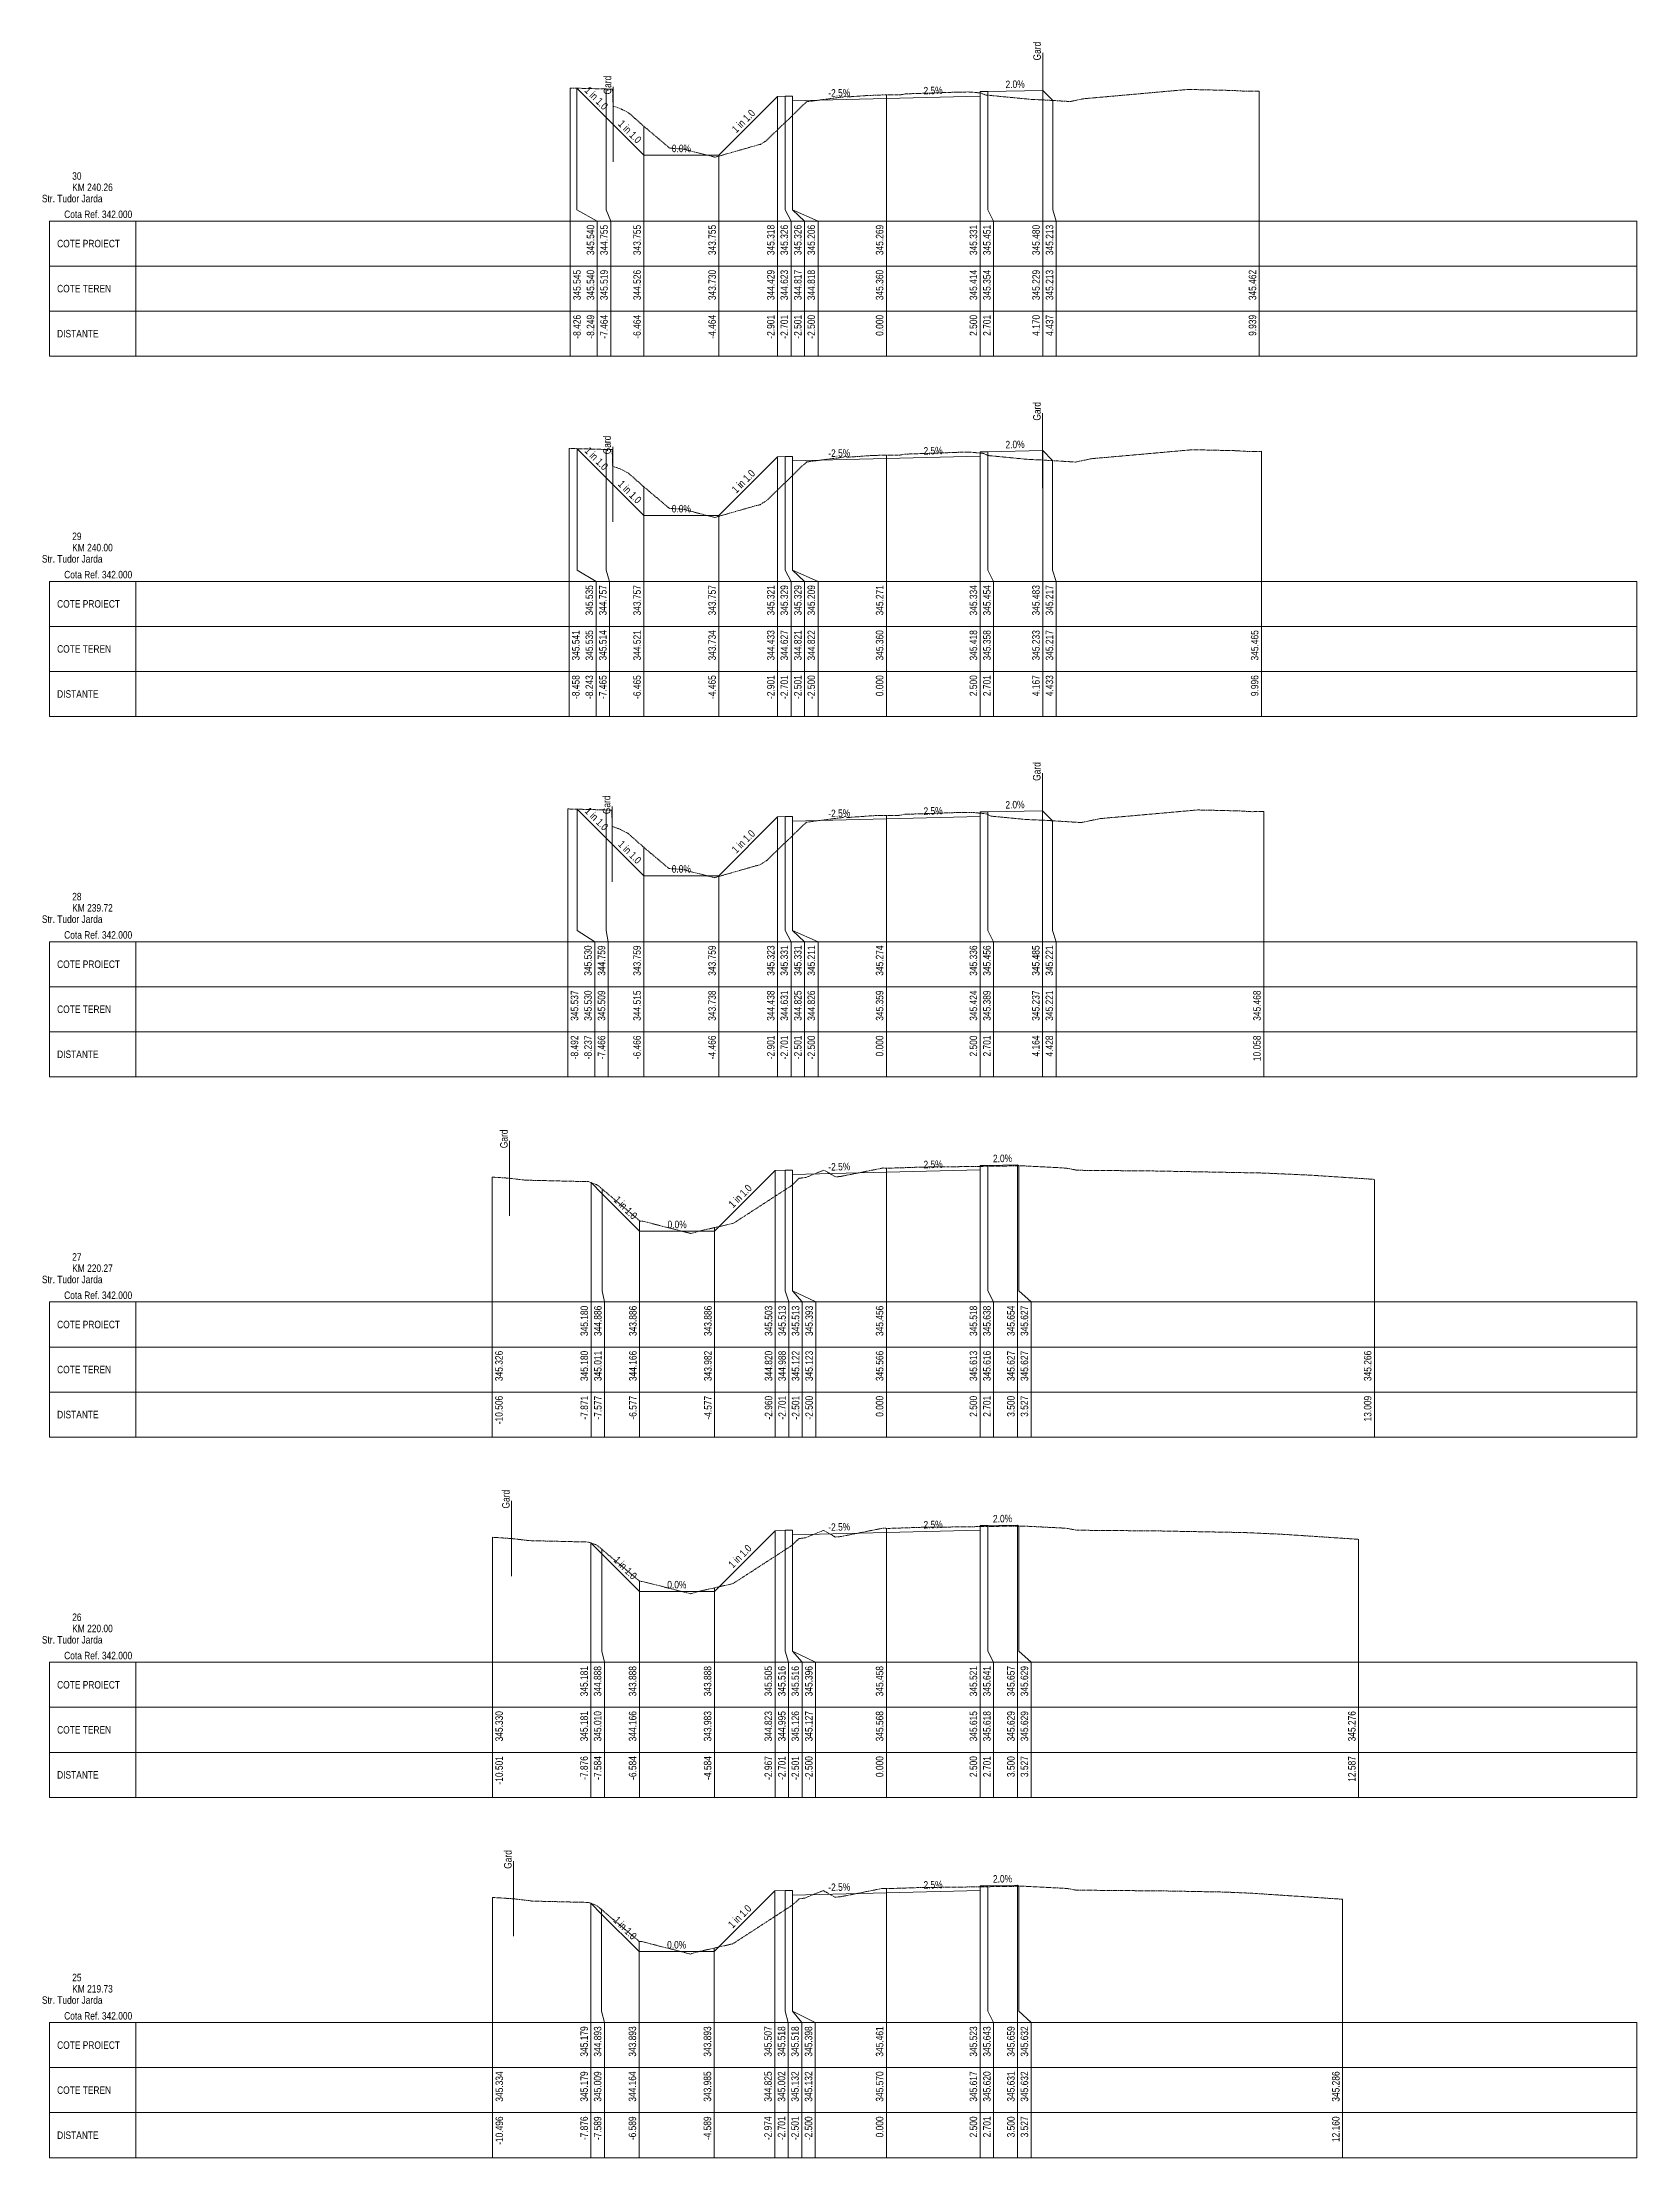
# Paper-space layout 'Str. Tudor Jarda-XS-1' of a CAD drawing. Extents: x 5 to 860, y 10 to 5944.
# Drawn here: x 5 to 430, y 2314 to 2878 of the extents above; entities that cross this region are included whole.
import ezdxf
from ezdxf.enums import TextEntityAlignment as Align

# ---------------------------------------------------------------- set-up
doc = ezdxf.new("R2010")
doc.units = 0
doc.linetypes.add('DASHED2', pattern=[0.375, 0.25, -0.125])
doc.layers.add('ARD-No Plot', color=1, linetype='Continuous', lineweight=0, plot=False)
for name, color, linetype, lineweight in [('DESIGN-TEXT', 7, 'Continuous', 0), ('EXISTING-TEXT', 7, 'Continuous', 0), ('LINES', 7, 'Continuous', 0), ('Text', 7, 'Continuous', 0), ('X-RL', 7, 'Continuous', 0), ('XPLOT-DESIGN', 5, 'Continuous', 0), ('XPLOT-EXISTING', 3, 'DASHED2', 0), ('XPLOT-GRADE', 7, 'Continuous', 0), ('XPLOT-KM', 7, 'Continuous', 0), ('XPLOT-TITLE', 7, 'Continuous', 0)]:
    doc.layers.add(name, color=color, linetype=linetype, lineweight=lineweight)
doc.styles.add('Arial', font='arial.ttf', dxfattribs={"width": 0.8})

psp = doc.layouts.new('Str. Tudor Jarda-XS-1')

# ---------------------------------------------------------------- texts
at = {"layer": 'ARD-No Plot', "style": 'Arial', "width": 0.8}
for p in [(13, 2835), (13, 2739), (13, 2643), (13, 2547), (13, 2451), (13, 2355)]:
    psp.add_text('Str. Tudor Jarda', height=2, dxfattribs=at).set_placement(p, align=Align.CENTER)
at = {"layer": 'DESIGN-TEXT', "style": 'Arial', "width": 0.8}
for s, p in [('345.540', (152.145, 2829)), ('344.755', (155.745, 2829)), ('343.755', (164.56, 2829)), ('343.755', (184.56, 2829)), ('345.318', (200.19, 2829)), ('345.326', (203.79, 2829)), ('345.326', (207.39, 2829)), ('345.206', (210.99, 2829)), ('345.269', (229.2, 2829)), ('345.331', (254.2, 2829)), ('345.451', (257.8, 2829)), ('345.480', (270.898, 2829)), ('345.213', (274.498, 2829)), ('345.535', (151.823, 2733)), ('344.757', (155.423, 2733)), ('343.757', (164.553, 2733)), ('343.757', (184.553, 2733)), ('345.321', (200.19, 2733)), ('345.329', (203.79, 2733)), ('345.329', (207.39, 2733)), ('345.209', (210.99, 2733)), ('345.271', (229.2, 2733)), ('345.334', (254.2, 2733)), ('345.454', (257.8, 2733)), ('345.483', (270.867, 2733)), ('345.217', (274.467, 2733)), ('345.530', (151.478, 2637)), ('344.759', (155.078, 2637)), ('343.759', (164.545, 2637)), ('343.759', (184.545, 2637)), ('345.323', (200.19, 2637)), ('345.331', (203.79, 2637)), ('345.331', (207.39, 2637)), ('345.211', (210.99, 2637)), ('345.274', (229.2, 2637)), ('345.336', (254.2, 2637)), ('345.456', (257.8, 2637)), ('345.485', (270.835, 2637)), ('345.221', (274.435, 2637)), ('345.180', (150.489, 2541)), ('344.886', (154.089, 2541)), ('343.886', (163.433, 2541)), ('343.886', (183.433, 2541)), ('345.503', (199.605, 2541)), ('345.513', (203.205, 2541)), ('345.513', (206.805, 2541)), ('345.393', (210.405, 2541)), ('345.456', (229.2, 2541)), ('345.518', (254.2, 2541)), ('345.638', (257.8, 2541)), ('345.654', (264.2, 2541)), ('345.627', (267.8, 2541)), ('345.181', (150.44, 2445)), ('344.888', (154.04, 2445)), ('343.888', (163.363, 2445)), ('343.888', (183.363, 2445)), ('345.505', (199.531, 2445)), ('345.516', (203.131, 2445)), ('345.516', (206.731, 2445)), ('345.396', (210.331, 2445)), ('345.458', (229.2, 2445)), ('345.521', (254.2, 2445)), ('345.641', (257.8, 2445)), ('345.657', (264.2, 2445)), ('345.629', (267.8, 2445)), ('345.179', (150.444, 2349)), ('344.893', (154.044, 2349)), ('343.893', (163.309, 2349)), ('343.893', (183.309, 2349)), ('345.507', (199.457, 2349)), ('345.518', (203.057, 2349)), ('345.518', (206.657, 2349)), ('345.398', (210.257, 2349)), ('345.461', (229.2, 2349)), ('345.523', (254.2, 2349)), ('345.643', (257.8, 2349)), ('345.659', (264.2, 2349)), ('345.632', (267.8, 2349))]:
    psp.add_text(s, height=2, rotation=90, dxfattribs=at).set_placement(p, align=Align.RIGHT)
at = {"layer": 'EXISTING-TEXT', "style": 'Arial', "width": 0.8}
for s, p in [('345.545', (148.545, 2817)), ('345.540', (152.145, 2817)), ('345.519', (155.745, 2817)), ('344.526', (164.56, 2817)), ('343.730', (184.56, 2817)), ('344.429', (200.19, 2817)), ('344.623', (203.79, 2817)), ('344.817', (207.39, 2817)), ('344.818', (210.99, 2817)), ('345.360', (229.2, 2817)), ('345.360', (229.2, 2817)), ('345.414', (254.2, 2817)), ('345.354', (257.8, 2817)), ('345.229', (270.898, 2817)), ('345.213', (274.498, 2817)), ('345.462', (328.588, 2817)), ('345.541', (148.223, 2721)), ('345.535', (151.823, 2721)), ('345.514', (155.423, 2721)), ('344.521', (164.553, 2721)), ('343.734', (184.553, 2721)), ('344.433', (200.19, 2721)), ('344.627', (203.79, 2721)), ('344.821', (207.39, 2721)), ('344.822', (210.99, 2721)), ('345.360', (229.2, 2721)), ('345.360', (229.2, 2721)), ('345.418', (254.2, 2721)), ('345.358', (257.8, 2721)), ('345.233', (270.867, 2721)), ('345.217', (274.467, 2721)), ('345.465', (329.165, 2721)), ('345.537', (147.878, 2625)), ('345.530', (151.478, 2625)), ('345.509', (155.078, 2625)), ('344.515', (164.545, 2625)), ('343.738', (184.545, 2625)), ('344.438', (200.19, 2625)), ('344.631', (203.79, 2625)), ('344.825', (207.39, 2625)), ('344.826', (210.99, 2625)), ('345.359', (229.2, 2625)), ('345.359', (229.2, 2625)), ('345.424', (254.2, 2625)), ('345.389', (257.8, 2625)), ('345.237', (270.835, 2625)), ('345.221', (274.435, 2625)), ('345.468', (329.782, 2625)), ('345.326', (127.741, 2529)), ('345.180', (150.489, 2529)), ('345.011', (154.089, 2529)), ('344.166', (163.433, 2529)), ('343.982', (183.433, 2529)), ('344.820', (199.605, 2529)), ('344.988', (203.205, 2529)), ('345.122', (206.805, 2529)), ('345.123', (210.405, 2529)), ('345.566', (229.2, 2529)), ('345.566', (229.2, 2529)), ('345.613', (254.2, 2529)), ('345.616', (257.8, 2529)), ('345.627', (264.2, 2529)), ('345.627', (267.8, 2529)), ('345.266', (359.291, 2529)), ('345.330', (127.79, 2433)), ('345.181', (150.44, 2433)), ('345.010', (154.04, 2433)), ('344.166', (163.363, 2433)), ('343.983', (183.363, 2433)), ('344.823', (199.531, 2433)), ('344.995', (203.131, 2433)), ('345.126', (206.731, 2433)), ('345.127', (210.331, 2433)), ('345.568', (229.2, 2433)), ('345.568', (229.2, 2433)), ('345.615', (254.2, 2433)), ('345.618', (257.8, 2433)), ('345.629', (264.2, 2433)), ('345.629', (267.8, 2433)), ('345.276', (355.072, 2433)), ('345.334', (127.839, 2337)), ('345.179', (150.444, 2337)), ('345.009', (154.044, 2337)), ('344.164', (163.309, 2337)), ('343.985', (183.309, 2337)), ('344.825', (199.457, 2337)), ('345.002', (203.057, 2337)), ('345.132', (206.657, 2337)), ('345.132', (210.257, 2337)), ('345.570', (229.2, 2337)), ('345.570', (229.2, 2337)), ('345.617', (254.2, 2337)), ('345.620', (257.8, 2337)), ('345.631', (264.2, 2337)), ('345.632', (267.8, 2337)), ('345.286', (350.796, 2337))]:
    psp.add_text(s, height=2, rotation=90, dxfattribs=at).set_placement(p, align=Align.RIGHT)
at = {"layer": 'Text', "style": 'Arial', "width": 0.8}
for p in [(271.167, 2872.804), (156.672, 2863.74), (271.131, 2776.828), (156.562, 2767.859), (271.092, 2680.853), (156.445, 2671.987), (129.066, 2582.969), (129.586, 2486.975), (130.113, 2390.982)]:
    psp.add_text('Gard', height=2, rotation=90, dxfattribs=at).set_placement(p)
for s, p in [('-8.426', (148.545, 2805)), ('-8.426', (148.545, 2805)), ('-8.249', (152.145, 2805)), ('-8.249', (152.145, 2805)), ('-8.249', (152.145, 2805)), ('-7.464', (155.745, 2805)), ('-7.464', (155.745, 2805)), ('-7.464', (155.745, 2805)), ('-6.464', (164.56, 2805)), ('-6.464', (164.56, 2805)), ('-6.464', (164.56, 2805)), ('-4.464', (184.56, 2805)), ('-4.464', (184.56, 2805)), ('-4.464', (184.56, 2805)), ('-2.901', (200.19, 2805)), ('-2.901', (200.19, 2805)), ('-2.901', (200.19, 2805)), ('-2.701', (203.79, 2805)), ('-2.701', (203.79, 2805)), ('-2.701', (203.79, 2805)), ('-2.501', (207.39, 2805)), ('-2.501', (207.39, 2805)), ('-2.501', (207.39, 2805)), ('-2.500', (210.99, 2805)), ('-2.500', (210.99, 2805)), ('-2.500', (210.99, 2805)), ('0.000', (229.2, 2805)), ('0.000', (229.2, 2805)), ('0.000', (229.2, 2805)), ('2.500', (254.2, 2805)), ('2.500', (254.2, 2805)), ('2.500', (254.2, 2805)), ('2.701', (257.8, 2805)), ('2.701', (257.8, 2805)), ('2.701', (257.8, 2805)), ('4.170', (270.898, 2805)), ('4.170', (270.898, 2805)), ('4.170', (270.898, 2805)), ('4.437', (274.498, 2805)), ('4.437', (274.498, 2805)), ('4.437', (274.498, 2805)), ('9.939', (328.588, 2805)), ('9.939', (328.588, 2805)), ('-8.458', (148.223, 2709)), ('-8.458', (148.223, 2709)), ('-8.243', (151.823, 2709)), ('-8.243', (151.823, 2709)), ('-8.243', (151.823, 2709)), ('-7.465', (155.423, 2709)), ('-7.465', (155.423, 2709)), ('-7.465', (155.423, 2709)), ('-6.465', (164.553, 2709)), ('-6.465', (164.553, 2709)), ('-6.465', (164.553, 2709)), ('-4.465', (184.553, 2709)), ('-4.465', (184.553, 2709)), ('-4.465', (184.553, 2709)), ('-2.901', (200.19, 2709)), ('-2.901', (200.19, 2709)), ('-2.901', (200.19, 2709)), ('-2.701', (203.79, 2709)), ('-2.701', (203.79, 2709)), ('-2.701', (203.79, 2709)), ('-2.501', (207.39, 2709)), ('-2.501', (207.39, 2709)), ('-2.501', (207.39, 2709)), ('-2.500', (210.99, 2709)), ('-2.500', (210.99, 2709)), ('-2.500', (210.99, 2709)), ('0.000', (229.2, 2709)), ('0.000', (229.2, 2709)), ('0.000', (229.2, 2709)), ('2.500', (254.2, 2709)), ('2.500', (254.2, 2709)), ('2.500', (254.2, 2709)), ('2.701', (257.8, 2709)), ('2.701', (257.8, 2709)), ('2.701', (257.8, 2709)), ('4.167', (270.867, 2709)), ('4.167', (270.867, 2709)), ('4.167', (270.867, 2709)), ('4.433', (274.467, 2709)), ('4.433', (274.467, 2709)), ('4.433', (274.467, 2709)), ('9.996', (329.165, 2709)), ('9.996', (329.165, 2709)), ('-8.492', (147.878, 2613)), ('-8.492', (147.878, 2613)), ('-8.237', (151.478, 2613)), ('-8.237', (151.478, 2613)), ('-8.237', (151.478, 2613)), ('-7.466', (155.078, 2613)), ('-7.466', (155.078, 2613)), ('-7.466', (155.078, 2613)), ('-6.466', (164.545, 2613)), ('-6.466', (164.545, 2613)), ('-6.466', (164.545, 2613)), ('-4.466', (184.545, 2613)), ('-4.466', (184.545, 2613)), ('-4.466', (184.545, 2613)), ('-2.901', (200.19, 2613)), ('-2.901', (200.19, 2613)), ('-2.901', (200.19, 2613)), ('-2.701', (203.79, 2613)), ('-2.701', (203.79, 2613)), ('-2.701', (203.79, 2613)), ('-2.501', (207.39, 2613)), ('-2.501', (207.39, 2613)), ('-2.501', (207.39, 2613)), ('-2.500', (210.99, 2613)), ('-2.500', (210.99, 2613)), ('-2.500', (210.99, 2613)), ('0.000', (229.2, 2613)), ('0.000', (229.2, 2613)), ('0.000', (229.2, 2613)), ('2.500', (254.2, 2613)), ('2.500', (254.2, 2613)), ('2.500', (254.2, 2613)), ('2.701', (257.8, 2613)), ('2.701', (257.8, 2613)), ('2.701', (257.8, 2613)), ('4.164', (270.835, 2613)), ('4.164', (270.835, 2613)), ('4.164', (270.835, 2613)), ('4.428', (274.435, 2613)), ('4.428', (274.435, 2613)), ('4.428', (274.435, 2613)), ('10.058', (329.782, 2613)), ('10.058', (329.782, 2613)), ('-10.506', (127.741, 2517)), ('-10.506', (127.741, 2517)), ('-7.871', (150.489, 2517)), ('-7.871', (150.489, 2517)), ('-7.871', (150.489, 2517)), ('-7.577', (154.089, 2517)), ('-7.577', (154.089, 2517)), ('-7.577', (154.089, 2517)), ('-6.577', (163.433, 2517)), ('-6.577', (163.433, 2517)), ('-6.577', (163.433, 2517)), ('-4.577', (183.433, 2517)), ('-4.577', (183.433, 2517)), ('-4.577', (183.433, 2517)), ('-2.960', (199.605, 2517)), ('-2.960', (199.605, 2517)), ('-2.960', (199.605, 2517)), ('-2.701', (203.205, 2517)), ('-2.701', (203.205, 2517)), ('-2.701', (203.205, 2517)), ('-2.501', (206.805, 2517)), ('-2.501', (206.805, 2517)), ('-2.501', (206.805, 2517)), ('-2.500', (210.405, 2517)), ('-2.500', (210.405, 2517)), ('-2.500', (210.405, 2517)), ('0.000', (229.2, 2517)), ('0.000', (229.2, 2517)), ('0.000', (229.2, 2517)), ('2.500', (254.2, 2517)), ('2.500', (254.2, 2517)), ('2.500', (254.2, 2517)), ('2.701', (257.8, 2517)), ('2.701', (257.8, 2517)), ('2.701', (257.8, 2517)), ('3.500', (264.2, 2517)), ('3.500', (264.2, 2517)), ('3.500', (264.2, 2517)), ('3.527', (267.8, 2517)), ('3.527', (267.8, 2517)), ('3.527', (267.8, 2517)), ('13.009', (359.291, 2517)), ('13.009', (359.291, 2517)), ('-10.501', (127.79, 2421)), ('-10.501', (127.79, 2421)), ('-7.876', (150.44, 2421)), ('-7.876', (150.44, 2421)), ('-7.876', (150.44, 2421)), ('-7.584', (154.04, 2421)), ('-7.584', (154.04, 2421)), ('-7.584', (154.04, 2421)), ('-6.584', (163.363, 2421)), ('-6.584', (163.363, 2421)), ('-6.584', (163.363, 2421)), ('-4.584', (183.363, 2421)), ('-4.584', (183.363, 2421)), ('-4.584', (183.363, 2421)), ('-2.967', (199.531, 2421)), ('-2.967', (199.531, 2421)), ('-2.967', (199.531, 2421)), ('-2.701', (203.131, 2421)), ('-2.701', (203.131, 2421)), ('-2.701', (203.131, 2421)), ('-2.501', (206.731, 2421)), ('-2.501', (206.731, 2421)), ('-2.501', (206.731, 2421)), ('-2.500', (210.331, 2421)), ('-2.500', (210.331, 2421)), ('-2.500', (210.331, 2421)), ('0.000', (229.2, 2421)), ('0.000', (229.2, 2421)), ('0.000', (229.2, 2421)), ('2.500', (254.2, 2421)), ('2.500', (254.2, 2421)), ('2.500', (254.2, 2421)), ('2.701', (257.8, 2421)), ('2.701', (257.8, 2421)), ('2.701', (257.8, 2421)), ('3.500', (264.2, 2421)), ('3.500', (264.2, 2421)), ('3.500', (264.2, 2421)), ('3.527', (267.8, 2421)), ('3.527', (267.8, 2421)), ('3.527', (267.8, 2421)), ('12.587', (355.072, 2421)), ('12.587', (355.072, 2421)), ('-10.496', (127.839, 2325)), ('-10.496', (127.839, 2325)), ('-7.876', (150.444, 2325)), ('-7.876', (150.444, 2325)), ('-7.876', (150.444, 2325)), ('-7.589', (154.044, 2325)), ('-7.589', (154.044, 2325)), ('-7.589', (154.044, 2325)), ('-6.589', (163.309, 2325)), ('-6.589', (163.309, 2325)), ('-6.589', (163.309, 2325)), ('-4.589', (183.309, 2325)), ('-4.589', (183.309, 2325)), ('-4.589', (183.309, 2325)), ('-2.974', (199.457, 2325)), ('-2.974', (199.457, 2325)), ('-2.974', (199.457, 2325)), ('-2.701', (203.057, 2325)), ('-2.701', (203.057, 2325)), ('-2.701', (203.057, 2325)), ('-2.501', (206.657, 2325)), ('-2.501', (206.657, 2325)), ('-2.501', (206.657, 2325)), ('-2.500', (210.257, 2325)), ('-2.500', (210.257, 2325)), ('-2.500', (210.257, 2325)), ('0.000', (229.2, 2325)), ('0.000', (229.2, 2325)), ('0.000', (229.2, 2325)), ('2.500', (254.2, 2325)), ('2.500', (254.2, 2325)), ('2.500', (254.2, 2325)), ('2.701', (257.8, 2325)), ('2.701', (257.8, 2325)), ('2.701', (257.8, 2325)), ('3.500', (264.2, 2325)), ('3.500', (264.2, 2325)), ('3.500', (264.2, 2325)), ('3.527', (267.8, 2325)), ('3.527', (267.8, 2325)), ('3.527', (267.8, 2325)), ('12.160', (350.796, 2325)), ('12.160', (350.796, 2325))]:
    psp.add_text(s, height=2, rotation=90, dxfattribs=at).set_placement(p, align=Align.RIGHT)
at = {"layer": 'X-RL', "style": 'Arial', "width": 0.8}
for p in [(29, 2830.8), (29, 2734.8), (29, 2638.8), (29, 2542.8), (29, 2446.8), (29, 2350.8)]:
    psp.add_text('Cota Ref. 342.000', height=2, dxfattribs=at).set_placement(p, align=Align.RIGHT)
at = {"layer": 'XPLOT-GRADE', "style": 'Arial', "width": 0.8}
for s, rotation, p in [('1 in 1.0', 315, (152.003, 2862.04)), ('-2.5%', 1.4321, (217.48, 2863.173)), ('2.5%', 1.4321, (242.48, 2863.798)), ('2.0%', 1.14576, (264.338, 2865.457)), ('1 in 1.0', 45, (192.61, 2855.932)), ('1 in 1.0', 315, (160.926, 2853.117)), ('0.0%', 0, (175.36, 2848.351)), ('1 in 1.0', 315, (152.028, 2766.024)), ('-2.5%', 1.4321, (217.48, 2767.198)), ('2.5%', 1.4321, (242.48, 2767.823)), ('2.0%', 1.14576, (264.323, 2769.482)), ('1 in 1.0', 45, (192.606, 2759.952)), ('1 in 1.0', 315, (160.918, 2757.134)), ('0.0%', 0, (175.353, 2752.368)), ('1 in 1.0', 315, (152.055, 2670.008)), ('-2.5%', 1.4321, (217.48, 2671.224)), ('2.5%', 1.4321, (242.48, 2671.849)), ('2.0%', 1.14576, (264.307, 2673.508)), ('1 in 1.0', 45, (192.602, 2663.975)), ('1 in 1.0', 315, (160.91, 2661.152)), ('0.0%', 0, (175.345, 2656.386)), ('-2.5%', 1.4321, (217.48, 2577.045)), ('2.5%', 1.4321, (242.48, 2577.67)), ('2.0%', 1.14576, (260.989, 2579.262)), ('1 in 1.0', 45, (191.753, 2569.509)), ('1 in 1.0', 315, (159.799, 2566.423)), ('0.0%', 0, (174.233, 2561.657)), ('-2.5%', 1.4321, (217.48, 2481.07)), ('2.5%', 1.4321, (242.48, 2481.695)), ('2.0%', 1.14576, (260.989, 2483.287)), ('1 in 1.0', 45, (191.681, 2473.533)), ('1 in 1.0', 315, (159.728, 2470.448)), ('0.0%', 0, (174.163, 2465.683)), ('-2.5%', 1.4321, (217.48, 2385.096)), ('2.5%', 1.4321, (242.48, 2385.721)), ('2.0%', 1.14576, (260.989, 2387.313)), ('1 in 1.0', 45, (191.617, 2377.566)), ('1 in 1.0', 315, (159.674, 2374.492)), ('0.0%', 0, (174.109, 2369.726))]:
    psp.add_text(s, height=2, rotation=rotation, dxfattribs=at).set_placement(p, align=Align.CENTER)
at = {"layer": 'XPLOT-KM', "style": 'Arial', "width": 0.8}
for s, p in [('30', (13, 2841)), ('KM 240.26', (13, 2838)), ('29', (13, 2745)), ('KM 240.00', (13, 2742)), ('28', (13, 2649)), ('KM 239.72', (13, 2646)), ('27', (13, 2553)), ('KM 220.27', (13, 2550)), ('26', (13, 2457)), ('KM 220.00', (13, 2454)), ('25', (13, 2361)), ('KM 219.73', (13, 2358))]:
    psp.add_text(s, height=2, dxfattribs=at).set_placement(p)
at = {"layer": 'XPLOT-TITLE', "style": 'Arial', "width": 0.8}
for s, p in [('COTE PROIECT', (8.982, 2823)), ('COTE TEREN', (8.982, 2811)), ('DISTANTE', (8.982, 2799)), ('COTE PROIECT', (8.982, 2727)), ('COTE TEREN', (8.982, 2715)), ('DISTANTE', (8.982, 2703)), ('COTE PROIECT', (8.982, 2631)), ('COTE TEREN', (8.982, 2619)), ('DISTANTE', (8.982, 2607)), ('COTE PROIECT', (8.982, 2535)), ('COTE TEREN', (8.982, 2523)), ('DISTANTE', (8.982, 2511)), ('COTE PROIECT', (8.982, 2439)), ('COTE TEREN', (8.982, 2427)), ('DISTANTE', (8.982, 2415)), ('COTE PROIECT', (8.982, 2343)), ('COTE TEREN', (8.982, 2331)), ('DISTANTE', (8.982, 2319))]:
    psp.add_text(s, height=2, dxfattribs=at).set_placement(p)

# ---------------------------------------------------------------- linework, layer by layer
at = {"layer": 'LINES'}
for p, q in [((271.667, 2874.804), (271.667, 2854.804)), ((145.745, 2833), (145.745, 2865.445)), ((145.745, 2833), (145.745, 2865.445)), ((147.513, 2833), (147.513, 2865.398)), ((147.513, 2833), (147.513, 2865.398)), ((147.513, 2833), (147.513, 2865.398)), ((155.36, 2833), (155.36, 2865.19)), ((155.36, 2833), (155.36, 2865.19)), ((155.36, 2833), (155.36, 2865.19)), ((157.172, 2865.74), (157.172, 2845.74)), ((202.99, 2833), (202.99, 2863.261)), ((202.99, 2833), (202.99, 2863.261)), ((202.99, 2833), (202.99, 2863.261)), ((204.99, 2833), (204.99, 2863.261)), ((204.99, 2833), (204.99, 2863.261)), ((204.99, 2833), (204.99, 2863.261)), ((230, 2833), (230, 2863.603)), ((230, 2833), (230, 2863.603)), ((230, 2833), (230, 2863.603)), ((255, 2833), (255, 2864.135)), ((255, 2833), (255, 2864.135)), ((255, 2833), (255, 2864.135)), ((257.01, 2833), (257.01, 2864.511)), ((257.01, 2833), (257.01, 2864.511)), ((257.01, 2833), (257.01, 2864.511)), ((271.698, 2833), (271.698, 2864.805)), ((271.698, 2833), (271.698, 2864.805)), ((271.698, 2833), (271.698, 2864.805)), ((329.388, 2833), (329.388, 2864.622)), ((329.388, 2833), (329.388, 2864.622)), ((200.99, 2833), (200.99, 2863.181)), ((200.99, 2833), (200.99, 2863.181)), ((200.99, 2833), (200.99, 2863.181)), ((205, 2833), (205, 2862.061)), ((205, 2833), (205, 2862.061)), ((205, 2833), (205, 2862.061)), ((274.373, 2833), (274.373, 2862.129)), ((274.373, 2833), (274.373, 2862.129)), ((274.373, 2833), (274.373, 2862.129)), ((165.36, 2833), (165.36, 2855.26)), ((165.36, 2833), (165.36, 2855.26)), ((165.36, 2833), (165.36, 2855.26)), ((185.36, 2833), (185.36, 2847.551)), ((185.36, 2833), (185.36, 2847.551)), ((185.36, 2833), (185.36, 2847.551)), ((6.982, 2818), (6.982, 2830)), ((6.982, 2830), (30, 2830)), ((30, 2794), (30, 2830)), ((30, 2830), (430, 2830)), ((145.745, 2830), (145.745, 2833)), ((145.745, 2830), (145.745, 2833)), ((145.745, 2794), (145.745, 2830)), ((145.745, 2794), (145.745, 2830)), ((152.945, 2830), (147.513, 2833)), ((152.945, 2830), (147.513, 2833)), ((152.945, 2830), (147.513, 2833)), ((152.945, 2794), (152.945, 2830)), ((152.945, 2794), (152.945, 2830)), ((152.945, 2794), (152.945, 2830)), ((156.545, 2830), (155.36, 2833)), ((156.545, 2830), (155.36, 2833)), ((156.545, 2830), (155.36, 2833)), ((156.545, 2794), (156.545, 2830)), ((156.545, 2794), (156.545, 2830)), ((156.545, 2794), (156.545, 2830)), ((165.36, 2830), (165.36, 2833)), ((165.36, 2830), (165.36, 2833)), ((165.36, 2830), (165.36, 2833)), ((165.36, 2794), (165.36, 2830)), ((165.36, 2794), (165.36, 2830)), ((165.36, 2794), (165.36, 2830)), ((185.36, 2830), (185.36, 2833)), ((185.36, 2830), (185.36, 2833)), ((185.36, 2830), (185.36, 2833)), ((185.36, 2794), (185.36, 2830)), ((185.36, 2794), (185.36, 2830)), ((185.36, 2794), (185.36, 2830)), ((200.99, 2830), (200.99, 2833)), ((200.99, 2830), (200.99, 2833)), ((200.99, 2830), (200.99, 2833)), ((200.99, 2794), (200.99, 2830)), ((200.99, 2794), (200.99, 2830)), ((200.99, 2794), (200.99, 2830)), ((204.59, 2830), (202.99, 2833)), ((204.59, 2830), (202.99, 2833)), ((204.59, 2830), (202.99, 2833)), ((204.59, 2794), (204.59, 2830)), ((204.59, 2794), (204.59, 2830)), ((204.59, 2794), (204.59, 2830)), ((208.19, 2830), (204.99, 2833)), ((208.19, 2830), (204.99, 2833)), ((208.19, 2830), (204.99, 2833)), ((211.79, 2830), (205, 2833)), ((211.79, 2830), (205, 2833)), ((211.79, 2830), (205, 2833)), ((208.19, 2794), (208.19, 2830)), ((208.19, 2794), (208.19, 2830)), ((208.19, 2794), (208.19, 2830)), ((211.79, 2794), (211.79, 2830)), ((211.79, 2794), (211.79, 2830)), ((211.79, 2794), (211.79, 2830)), ((230, 2830), (230, 2833)), ((230, 2830), (230, 2833)), ((230, 2830), (230, 2833)), ((230, 2794), (230, 2830)), ((230, 2794), (230, 2830)), ((230, 2794), (230, 2830)), ((255, 2830), (255, 2833)), ((255, 2830), (255, 2833)), ((255, 2830), (255, 2833)), ((255, 2794), (255, 2830)), ((255, 2794), (255, 2830)), ((255, 2794), (255, 2830)), ((258.6, 2830), (257.01, 2833)), ((258.6, 2830), (257.01, 2833)), ((258.6, 2830), (257.01, 2833)), ((258.6, 2794), (258.6, 2830)), ((258.6, 2794), (258.6, 2830)), ((258.6, 2794), (258.6, 2830)), ((271.698, 2830), (271.698, 2833)), ((271.698, 2830), (271.698, 2833)), ((271.698, 2830), (271.698, 2833)), ((271.698, 2794), (271.698, 2830)), ((271.698, 2794), (271.698, 2830)), ((271.698, 2794), (271.698, 2830)), ((275.298, 2830), (274.373, 2833)), ((275.298, 2830), (274.373, 2833)), ((275.298, 2830), (274.373, 2833)), ((275.298, 2794), (275.298, 2830)), ((275.298, 2794), (275.298, 2830)), ((275.298, 2794), (275.298, 2830)), ((329.388, 2830), (329.388, 2833)), ((329.388, 2830), (329.388, 2833)), ((329.388, 2794), (329.388, 2830)), ((329.388, 2794), (329.388, 2830)), ((430, 2794), (430, 2830)), ((6.982, 2806), (6.982, 2818)), ((6.982, 2818), (30, 2818)), ((30, 2818), (6.982, 2818)), ((30, 2818), (430, 2818)), ((6.982, 2794), (6.982, 2806)), ((6.982, 2806), (30, 2806)), ((30, 2806), (6.982, 2806)), ((30, 2806), (430, 2806)), ((30, 2794), (6.982, 2794)), ((30, 2794), (430, 2794)), ((271.631, 2778.828), (271.631, 2758.828)), ((145.423, 2737), (145.423, 2769.407)), ((145.423, 2737), (145.423, 2769.407)), ((147.571, 2737), (147.571, 2769.35)), ((147.571, 2737), (147.571, 2769.35)), ((147.571, 2737), (147.571, 2769.35)), ((155.353, 2737), (155.353, 2769.143)), ((155.353, 2737), (155.353, 2769.143)), ((155.353, 2737), (155.353, 2769.143)), ((157.062, 2769.859), (157.062, 2749.859)), ((230, 2737), (230, 2767.595)), ((230, 2737), (230, 2767.595)), ((230, 2737), (230, 2767.595)), ((255, 2737), (255, 2768.184)), ((255, 2737), (255, 2768.184)), ((255, 2737), (255, 2768.184)), ((257.01, 2737), (257.01, 2768.535)), ((257.01, 2737), (257.01, 2768.535)), ((257.01, 2737), (257.01, 2768.535)), ((271.667, 2737), (271.667, 2768.828)), ((271.667, 2737), (271.667, 2768.828)), ((271.667, 2737), (271.667, 2768.828)), ((329.965, 2737), (329.965, 2768.649)), ((329.965, 2737), (329.965, 2768.649)), ((200.99, 2737), (200.99, 2767.205)), ((200.99, 2737), (200.99, 2767.205)), ((200.99, 2737), (200.99, 2767.205)), ((202.99, 2737), (202.99, 2767.285)), ((202.99, 2737), (202.99, 2767.285)), ((202.99, 2737), (202.99, 2767.285)), ((204.99, 2737), (204.99, 2767.285)), ((204.99, 2737), (204.99, 2767.285)), ((204.99, 2737), (204.99, 2767.285)), ((205, 2737), (205, 2766.085)), ((205, 2737), (205, 2766.085)), ((205, 2737), (205, 2766.085)), ((274.329, 2737), (274.329, 2766.167)), ((274.329, 2737), (274.329, 2766.167)), ((274.329, 2737), (274.329, 2766.167)), ((165.353, 2737), (165.353, 2759.207)), ((165.353, 2737), (165.353, 2759.207)), ((165.353, 2737), (165.353, 2759.207)), ((185.353, 2737), (185.353, 2751.568)), ((185.353, 2737), (185.353, 2751.568)), ((185.353, 2737), (185.353, 2751.568)), ((6.982, 2722), (6.982, 2734)), ((6.982, 2734), (30, 2734)), ((30, 2698), (30, 2734)), ((30, 2734), (430, 2734)), ((145.423, 2734), (145.423, 2737)), ((145.423, 2734), (145.423, 2737)), ((145.423, 2698), (145.423, 2734)), ((145.423, 2698), (145.423, 2734)), ((152.623, 2734), (147.571, 2737)), ((152.623, 2734), (147.571, 2737)), ((152.623, 2734), (147.571, 2737)), ((152.623, 2698), (152.623, 2734)), ((152.623, 2698), (152.623, 2734)), ((152.623, 2698), (152.623, 2734)), ((156.223, 2734), (155.353, 2737)), ((156.223, 2734), (155.353, 2737)), ((156.223, 2734), (155.353, 2737)), ((156.223, 2698), (156.223, 2734)), ((156.223, 2698), (156.223, 2734)), ((156.223, 2698), (156.223, 2734)), ((165.353, 2734), (165.353, 2737)), ((165.353, 2734), (165.353, 2737)), ((165.353, 2734), (165.353, 2737)), ((165.353, 2698), (165.353, 2734)), ((165.353, 2698), (165.353, 2734)), ((165.353, 2698), (165.353, 2734)), ((185.353, 2734), (185.353, 2737)), ((185.353, 2734), (185.353, 2737)), ((185.353, 2734), (185.353, 2737)), ((185.353, 2698), (185.353, 2734)), ((185.353, 2698), (185.353, 2734)), ((185.353, 2698), (185.353, 2734)), ((200.99, 2734), (200.99, 2737)), ((200.99, 2734), (200.99, 2737)), ((200.99, 2734), (200.99, 2737)), ((200.99, 2698), (200.99, 2734)), ((200.99, 2698), (200.99, 2734)), ((200.99, 2698), (200.99, 2734)), ((204.59, 2734), (202.99, 2737)), ((204.59, 2734), (202.99, 2737)), ((204.59, 2734), (202.99, 2737)), ((204.59, 2698), (204.59, 2734)), ((204.59, 2698), (204.59, 2734)), ((204.59, 2698), (204.59, 2734)), ((208.19, 2734), (204.99, 2737)), ((208.19, 2734), (204.99, 2737)), ((208.19, 2734), (204.99, 2737)), ((211.79, 2734), (205, 2737)), ((211.79, 2734), (205, 2737)), ((211.79, 2734), (205, 2737)), ((208.19, 2698), (208.19, 2734)), ((208.19, 2698), (208.19, 2734)), ((208.19, 2698), (208.19, 2734)), ((211.79, 2698), (211.79, 2734)), ((211.79, 2698), (211.79, 2734)), ((211.79, 2698), (211.79, 2734)), ((230, 2734), (230, 2737)), ((230, 2734), (230, 2737)), ((230, 2734), (230, 2737)), ((230, 2698), (230, 2734)), ((230, 2698), (230, 2734)), ((230, 2698), (230, 2734)), ((255, 2734), (255, 2737)), ((255, 2734), (255, 2737)), ((255, 2734), (255, 2737)), ((255, 2698), (255, 2734)), ((255, 2698), (255, 2734)), ((255, 2698), (255, 2734)), ((258.6, 2734), (257.01, 2737)), ((258.6, 2734), (257.01, 2737)), ((258.6, 2734), (257.01, 2737)), ((258.6, 2698), (258.6, 2734)), ((258.6, 2698), (258.6, 2734)), ((258.6, 2698), (258.6, 2734)), ((271.667, 2734), (271.667, 2737)), ((271.667, 2734), (271.667, 2737)), ((271.667, 2734), (271.667, 2737)), ((271.667, 2698), (271.667, 2734)), ((271.667, 2698), (271.667, 2734)), ((271.667, 2698), (271.667, 2734)), ((275.267, 2734), (274.329, 2737)), ((275.267, 2734), (274.329, 2737)), ((275.267, 2734), (274.329, 2737)), ((275.267, 2698), (275.267, 2734)), ((275.267, 2698), (275.267, 2734)), ((275.267, 2698), (275.267, 2734)), ((329.965, 2734), (329.965, 2737)), ((329.965, 2734), (329.965, 2737)), ((329.965, 2698), (329.965, 2734)), ((329.965, 2698), (329.965, 2734)), ((430, 2698), (430, 2734)), ((6.982, 2710), (6.982, 2722)), ((6.982, 2722), (30, 2722)), ((30, 2722), (6.982, 2722)), ((30, 2722), (430, 2722)), ((6.982, 2698), (6.982, 2710)), ((6.982, 2710), (30, 2710)), ((30, 2710), (6.982, 2710)), ((30, 2710), (430, 2710)), ((30, 2698), (6.982, 2698)), ((30, 2698), (430, 2698)), ((271.592, 2682.853), (271.592, 2662.853)), ((145.078, 2641), (145.078, 2673.365)), ((145.078, 2641), (145.078, 2673.365)), ((147.634, 2641), (147.634, 2673.298)), ((147.634, 2641), (147.634, 2673.298)), ((147.634, 2641), (147.634, 2673.298)), ((155.345, 2641), (155.345, 2673.093)), ((155.345, 2641), (155.345, 2673.093)), ((155.345, 2641), (155.345, 2673.093)), ((156.945, 2673.987), (156.945, 2653.987)), ((255, 2641), (255, 2672.235)), ((255, 2641), (255, 2672.235)), ((255, 2641), (255, 2672.235)), ((257.01, 2641), (257.01, 2672.562)), ((257.01, 2641), (257.01, 2672.562)), ((257.01, 2641), (257.01, 2672.562)), ((271.635, 2641), (271.635, 2672.854)), ((271.635, 2641), (271.635, 2672.854)), ((271.635, 2641), (271.635, 2672.854)), ((330.582, 2641), (330.582, 2672.679)), ((330.582, 2641), (330.582, 2672.679)), ((200.99, 2641), (200.99, 2671.232)), ((200.99, 2641), (200.99, 2671.232)), ((200.99, 2641), (200.99, 2671.232)), ((202.99, 2641), (202.99, 2671.312)), ((202.99, 2641), (202.99, 2671.312)), ((202.99, 2641), (202.99, 2671.312)), ((204.99, 2641), (204.99, 2671.312)), ((204.99, 2641), (204.99, 2671.312)), ((204.99, 2641), (204.99, 2671.312)), ((205, 2641), (205, 2670.112)), ((205, 2641), (205, 2670.112)), ((205, 2641), (205, 2670.112)), ((230, 2641), (230, 2671.586)), ((230, 2641), (230, 2671.586)), ((230, 2641), (230, 2671.586)), ((274.282, 2641), (274.282, 2670.208)), ((274.282, 2641), (274.282, 2670.208)), ((274.282, 2641), (274.282, 2670.208)), ((165.345, 2641), (165.345, 2663.15)), ((165.345, 2641), (165.345, 2663.15)), ((165.345, 2641), (165.345, 2663.15)), ((185.345, 2641), (185.345, 2655.586)), ((185.345, 2641), (185.345, 2655.586)), ((185.345, 2641), (185.345, 2655.586)), ((6.982, 2626), (6.982, 2638)), ((6.982, 2638), (30, 2638)), ((30, 2602), (30, 2638)), ((30, 2638), (430, 2638)), ((145.078, 2638), (145.078, 2641)), ((145.078, 2638), (145.078, 2641)), ((145.078, 2602), (145.078, 2638)), ((145.078, 2602), (145.078, 2638)), ((152.278, 2638), (147.634, 2641)), ((152.278, 2638), (147.634, 2641)), ((152.278, 2638), (147.634, 2641)), ((152.278, 2602), (152.278, 2638)), ((152.278, 2602), (152.278, 2638)), ((152.278, 2602), (152.278, 2638)), ((155.878, 2638), (155.345, 2641)), ((155.878, 2638), (155.345, 2641)), ((155.878, 2638), (155.345, 2641)), ((155.878, 2602), (155.878, 2638)), ((155.878, 2602), (155.878, 2638)), ((155.878, 2602), (155.878, 2638)), ((165.345, 2638), (165.345, 2641)), ((165.345, 2638), (165.345, 2641)), ((165.345, 2638), (165.345, 2641)), ((165.345, 2602), (165.345, 2638)), ((165.345, 2602), (165.345, 2638)), ((165.345, 2602), (165.345, 2638)), ((185.345, 2638), (185.345, 2641)), ((185.345, 2638), (185.345, 2641)), ((185.345, 2638), (185.345, 2641)), ((185.345, 2602), (185.345, 2638)), ((185.345, 2602), (185.345, 2638)), ((185.345, 2602), (185.345, 2638)), ((200.99, 2638), (200.99, 2641)), ((200.99, 2638), (200.99, 2641)), ((200.99, 2638), (200.99, 2641)), ((200.99, 2602), (200.99, 2638)), ((200.99, 2602), (200.99, 2638)), ((200.99, 2602), (200.99, 2638)), ((204.59, 2638), (202.99, 2641)), ((204.59, 2638), (202.99, 2641)), ((204.59, 2638), (202.99, 2641)), ((204.59, 2602), (204.59, 2638)), ((204.59, 2602), (204.59, 2638)), ((204.59, 2602), (204.59, 2638)), ((208.19, 2638), (204.99, 2641)), ((208.19, 2638), (204.99, 2641)), ((208.19, 2638), (204.99, 2641)), ((211.79, 2638), (205, 2641)), ((211.79, 2638), (205, 2641)), ((211.79, 2638), (205, 2641)), ((208.19, 2602), (208.19, 2638)), ((208.19, 2602), (208.19, 2638)), ((208.19, 2602), (208.19, 2638)), ((211.79, 2602), (211.79, 2638)), ((211.79, 2602), (211.79, 2638)), ((211.79, 2602), (211.79, 2638)), ((230, 2638), (230, 2641)), ((230, 2638), (230, 2641)), ((230, 2638), (230, 2641)), ((230, 2602), (230, 2638)), ((230, 2602), (230, 2638)), ((230, 2602), (230, 2638)), ((255, 2638), (255, 2641)), ((255, 2638), (255, 2641)), ((255, 2638), (255, 2641)), ((255, 2602), (255, 2638)), ((255, 2602), (255, 2638)), ((255, 2602), (255, 2638)), ((258.6, 2638), (257.01, 2641)), ((258.6, 2638), (257.01, 2641)), ((258.6, 2638), (257.01, 2641)), ((258.6, 2602), (258.6, 2638)), ((258.6, 2602), (258.6, 2638)), ((258.6, 2602), (258.6, 2638)), ((271.635, 2638), (271.635, 2641)), ((271.635, 2638), (271.635, 2641)), ((271.635, 2638), (271.635, 2641)), ((271.635, 2602), (271.635, 2638)), ((271.635, 2602), (271.635, 2638)), ((271.635, 2602), (271.635, 2638)), ((275.235, 2638), (274.282, 2641)), ((275.235, 2638), (274.282, 2641)), ((275.235, 2638), (274.282, 2641)), ((275.235, 2602), (275.235, 2638)), ((275.235, 2602), (275.235, 2638)), ((275.235, 2602), (275.235, 2638)), ((330.582, 2638), (330.582, 2641)), ((330.582, 2638), (330.582, 2641)), ((330.582, 2602), (330.582, 2638)), ((330.582, 2602), (330.582, 2638)), ((430, 2602), (430, 2638)), ((6.982, 2614), (6.982, 2626)), ((6.982, 2626), (30, 2626)), ((30, 2626), (6.982, 2626)), ((30, 2626), (430, 2626)), ((6.982, 2602), (6.982, 2614)), ((6.982, 2614), (30, 2614)), ((30, 2614), (6.982, 2614)), ((30, 2614), (430, 2614)), ((30, 2602), (6.982, 2602)), ((30, 2602), (430, 2602)), ((129.566, 2584.969), (129.566, 2564.969)), ((200.405, 2545), (200.405, 2577.029)), ((200.405, 2545), (200.405, 2577.029)), ((200.405, 2545), (200.405, 2577.029)), ((202.99, 2545), (202.99, 2577.132)), ((202.99, 2545), (202.99, 2577.132)), ((202.99, 2545), (202.99, 2577.132)), ((204.99, 2545), (204.99, 2577.132)), ((204.99, 2545), (204.99, 2577.132)), ((204.99, 2545), (204.99, 2577.132)), ((205, 2545), (205, 2575.932)), ((205, 2545), (205, 2575.932)), ((205, 2545), (205, 2575.932)), ((230, 2545), (230, 2577.664)), ((230, 2545), (230, 2577.664)), ((230, 2545), (230, 2577.664)), ((255, 2545), (255, 2578.129)), ((255, 2545), (255, 2578.129)), ((255, 2545), (255, 2578.129)), ((257.01, 2545), (257.01, 2578.382)), ((257.01, 2545), (257.01, 2578.382)), ((257.01, 2545), (257.01, 2578.382)), ((265, 2545), (265, 2578.542)), ((265, 2545), (265, 2578.542)), ((265, 2545), (265, 2578.542)), ((265.27, 2545), (265.27, 2578.272)), ((265.27, 2545), (265.27, 2578.272)), ((265.27, 2545), (265.27, 2578.272)), ((124.941, 2545), (124.941, 2575.264)), ((124.941, 2545), (124.941, 2575.264)), ((151.289, 2545), (151.289, 2573.801)), ((151.289, 2545), (151.289, 2573.801)), ((151.289, 2545), (151.289, 2573.801)), ((154.233, 2545), (154.233, 2572.107)), ((154.233, 2545), (154.233, 2572.107)), ((154.233, 2545), (154.233, 2572.107)), ((360.091, 2545), (360.091, 2574.661)), ((360.091, 2545), (360.091, 2574.661)), ((164.233, 2545), (164.233, 2563.658)), ((164.233, 2545), (164.233, 2563.658)), ((164.233, 2545), (164.233, 2563.658)), ((184.233, 2545), (184.233, 2561.821)), ((184.233, 2545), (184.233, 2561.821)), ((184.233, 2545), (184.233, 2561.821)), ((6.982, 2530), (6.982, 2542)), ((6.982, 2542), (30, 2542)), ((30, 2506), (30, 2542)), ((30, 2542), (430, 2542)), ((124.941, 2542), (124.941, 2545)), ((124.941, 2542), (124.941, 2545)), ((124.941, 2506), (124.941, 2542)), ((124.941, 2506), (124.941, 2542)), ((151.289, 2542), (151.289, 2545)), ((151.289, 2542), (151.289, 2545)), ((151.289, 2542), (151.289, 2545)), ((151.289, 2506), (151.289, 2542)), ((151.289, 2506), (151.289, 2542)), ((151.289, 2506), (151.289, 2542)), ((154.889, 2542), (154.233, 2545)), ((154.889, 2542), (154.233, 2545)), ((154.889, 2542), (154.233, 2545)), ((154.889, 2506), (154.889, 2542)), ((154.889, 2506), (154.889, 2542)), ((154.889, 2506), (154.889, 2542)), ((164.233, 2542), (164.233, 2545)), ((164.233, 2542), (164.233, 2545)), ((164.233, 2542), (164.233, 2545)), ((164.233, 2506), (164.233, 2542)), ((164.233, 2506), (164.233, 2542)), ((164.233, 2506), (164.233, 2542)), ((184.233, 2542), (184.233, 2545)), ((184.233, 2542), (184.233, 2545)), ((184.233, 2542), (184.233, 2545)), ((184.233, 2506), (184.233, 2542)), ((184.233, 2506), (184.233, 2542)), ((184.233, 2506), (184.233, 2542)), ((200.405, 2542), (200.405, 2545)), ((200.405, 2542), (200.405, 2545)), ((200.405, 2542), (200.405, 2545)), ((200.405, 2506), (200.405, 2542)), ((200.405, 2506), (200.405, 2542)), ((200.405, 2506), (200.405, 2542)), ((204.005, 2542), (202.99, 2545)), ((204.005, 2542), (202.99, 2545)), ((204.005, 2542), (202.99, 2545)), ((204.005, 2506), (204.005, 2542)), ((204.005, 2506), (204.005, 2542)), ((204.005, 2506), (204.005, 2542)), ((207.605, 2542), (204.99, 2545)), ((207.605, 2542), (204.99, 2545)), ((207.605, 2542), (204.99, 2545)), ((211.205, 2542), (205, 2545)), ((211.205, 2542), (205, 2545)), ((211.205, 2542), (205, 2545)), ((207.605, 2506), (207.605, 2542)), ((207.605, 2506), (207.605, 2542)), ((207.605, 2506), (207.605, 2542)), ((211.205, 2506), (211.205, 2542)), ((211.205, 2506), (211.205, 2542)), ((211.205, 2506), (211.205, 2542)), ((230, 2542), (230, 2545)), ((230, 2542), (230, 2545)), ((230, 2542), (230, 2545)), ((230, 2506), (230, 2542)), ((230, 2506), (230, 2542)), ((230, 2506), (230, 2542)), ((255, 2542), (255, 2545)), ((255, 2542), (255, 2545)), ((255, 2542), (255, 2545)), ((255, 2506), (255, 2542)), ((255, 2506), (255, 2542)), ((255, 2506), (255, 2542)), ((258.6, 2542), (257.01, 2545)), ((258.6, 2542), (257.01, 2545)), ((258.6, 2542), (257.01, 2545)), ((258.6, 2506), (258.6, 2542)), ((258.6, 2506), (258.6, 2542)), ((258.6, 2506), (258.6, 2542)), ((265, 2542), (265, 2545)), ((265, 2542), (265, 2545)), ((265, 2542), (265, 2545)), ((265, 2506), (265, 2542)), ((265, 2506), (265, 2542)), ((265, 2506), (265, 2542)), ((268.6, 2542), (265.27, 2545)), ((268.6, 2542), (265.27, 2545)), ((268.6, 2542), (265.27, 2545)), ((268.6, 2506), (268.6, 2542)), ((268.6, 2506), (268.6, 2542)), ((268.6, 2506), (268.6, 2542)), ((360.091, 2542), (360.091, 2545)), ((360.091, 2542), (360.091, 2545)), ((360.091, 2506), (360.091, 2542)), ((360.091, 2506), (360.091, 2542)), ((430, 2506), (430, 2542)), ((6.982, 2518), (6.982, 2530)), ((6.982, 2530), (30, 2530)), ((30, 2530), (6.982, 2530)), ((30, 2530), (430, 2530)), ((6.982, 2506), (6.982, 2518)), ((6.982, 2518), (30, 2518)), ((30, 2518), (6.982, 2518)), ((30, 2518), (430, 2518)), ((30, 2506), (6.982, 2506)), ((30, 2506), (430, 2506)), ((130.086, 2488.975), (130.086, 2468.975)), ((200.331, 2449), (200.331, 2481.051)), ((200.331, 2449), (200.331, 2481.051)), ((200.331, 2449), (200.331, 2481.051)), ((202.99, 2449), (202.99, 2481.158)), ((202.99, 2449), (202.99, 2481.158)), ((202.99, 2449), (202.99, 2481.158)), ((204.99, 2449), (204.99, 2481.158)), ((204.99, 2449), (204.99, 2481.158)), ((204.99, 2449), (204.99, 2481.158)), ((230, 2449), (230, 2481.684)), ((230, 2449), (230, 2481.684)), ((230, 2449), (230, 2481.684)), ((255, 2449), (255, 2482.151)), ((255, 2449), (255, 2482.151)), ((255, 2449), (255, 2482.151)), ((257.01, 2449), (257.01, 2482.408)), ((257.01, 2449), (257.01, 2482.408)), ((257.01, 2449), (257.01, 2482.408)), ((265, 2449), (265, 2482.568)), ((265, 2449), (265, 2482.568)), ((265, 2449), (265, 2482.568)), ((265.273, 2449), (265.273, 2482.295)), ((265.273, 2449), (265.273, 2482.295)), ((265.273, 2449), (265.273, 2482.295)), ((124.99, 2449), (124.99, 2479.3)), ((124.99, 2449), (124.99, 2479.3)), ((151.24, 2449), (151.24, 2477.806)), ((151.24, 2449), (151.24, 2477.806)), ((151.24, 2449), (151.24, 2477.806)), ((154.163, 2449), (154.163, 2476.105)), ((154.163, 2449), (154.163, 2476.105)), ((154.163, 2449), (154.163, 2476.105)), ((205, 2449), (205, 2479.958)), ((205, 2449), (205, 2479.958)), ((205, 2449), (205, 2479.958)), ((355.872, 2449), (355.872, 2478.76)), ((355.872, 2449), (355.872, 2478.76)), ((164.163, 2449), (164.163, 2467.656)), ((164.163, 2449), (164.163, 2467.656)), ((164.163, 2449), (164.163, 2467.656)), ((184.163, 2449), (184.163, 2465.835)), ((184.163, 2449), (184.163, 2465.835)), ((184.163, 2449), (184.163, 2465.835)), ((124.99, 2446), (124.99, 2449)), ((124.99, 2446), (124.99, 2449)), ((151.24, 2446), (151.24, 2449)), ((151.24, 2446), (151.24, 2449)), ((151.24, 2446), (151.24, 2449)), ((154.84, 2446), (154.163, 2449)), ((154.84, 2446), (154.163, 2449)), ((154.84, 2446), (154.163, 2449)), ((164.163, 2446), (164.163, 2449)), ((164.163, 2446), (164.163, 2449)), ((164.163, 2446), (164.163, 2449)), ((184.163, 2446), (184.163, 2449)), ((184.163, 2446), (184.163, 2449)), ((184.163, 2446), (184.163, 2449)), ((200.331, 2446), (200.331, 2449)), ((200.331, 2446), (200.331, 2449)), ((200.331, 2446), (200.331, 2449)), ((203.931, 2446), (202.99, 2449)), ((203.931, 2446), (202.99, 2449)), ((203.931, 2446), (202.99, 2449)), ((207.531, 2446), (204.99, 2449)), ((207.531, 2446), (204.99, 2449)), ((207.531, 2446), (204.99, 2449)), ((211.131, 2446), (205, 2449)), ((211.131, 2446), (205, 2449)), ((211.131, 2446), (205, 2449)), ((230, 2446), (230, 2449)), ((230, 2446), (230, 2449)), ((230, 2446), (230, 2449)), ((255, 2446), (255, 2449)), ((255, 2446), (255, 2449)), ((255, 2446), (255, 2449)), ((258.6, 2446), (257.01, 2449)), ((258.6, 2446), (257.01, 2449)), ((258.6, 2446), (257.01, 2449)), ((265, 2446), (265, 2449)), ((265, 2446), (265, 2449)), ((265, 2446), (265, 2449)), ((268.6, 2446), (265.273, 2449)), ((268.6, 2446), (265.273, 2449)), ((268.6, 2446), (265.273, 2449)), ((355.872, 2446), (355.872, 2449)), ((355.872, 2446), (355.872, 2449)), ((6.982, 2434), (6.982, 2446)), ((6.982, 2446), (30, 2446)), ((30, 2410), (30, 2446)), ((30, 2446), (430, 2446)), ((124.99, 2410), (124.99, 2446)), ((124.99, 2410), (124.99, 2446)), ((151.24, 2410), (151.24, 2446)), ((151.24, 2410), (151.24, 2446)), ((151.24, 2410), (151.24, 2446)), ((154.84, 2410), (154.84, 2446)), ((154.84, 2410), (154.84, 2446)), ((154.84, 2410), (154.84, 2446)), ((164.163, 2410), (164.163, 2446)), ((164.163, 2410), (164.163, 2446)), ((164.163, 2410), (164.163, 2446)), ((184.163, 2410), (184.163, 2446)), ((184.163, 2410), (184.163, 2446)), ((184.163, 2410), (184.163, 2446)), ((200.331, 2410), (200.331, 2446)), ((200.331, 2410), (200.331, 2446)), ((200.331, 2410), (200.331, 2446)), ((203.931, 2410), (203.931, 2446)), ((203.931, 2410), (203.931, 2446)), ((203.931, 2410), (203.931, 2446)), ((207.531, 2410), (207.531, 2446)), ((207.531, 2410), (207.531, 2446)), ((207.531, 2410), (207.531, 2446)), ((211.131, 2410), (211.131, 2446)), ((211.131, 2410), (211.131, 2446)), ((211.131, 2410), (211.131, 2446)), ((230, 2410), (230, 2446)), ((230, 2410), (230, 2446)), ((230, 2410), (230, 2446)), ((255, 2410), (255, 2446)), ((255, 2410), (255, 2446)), ((255, 2410), (255, 2446)), ((258.6, 2410), (258.6, 2446)), ((258.6, 2410), (258.6, 2446)), ((258.6, 2410), (258.6, 2446)), ((265, 2410), (265, 2446)), ((265, 2410), (265, 2446)), ((265, 2410), (265, 2446)), ((268.6, 2410), (268.6, 2446)), ((268.6, 2410), (268.6, 2446)), ((268.6, 2410), (268.6, 2446)), ((355.872, 2410), (355.872, 2446)), ((355.872, 2410), (355.872, 2446)), ((430, 2410), (430, 2446)), ((6.982, 2422), (6.982, 2434)), ((6.982, 2434), (30, 2434)), ((30, 2434), (6.982, 2434)), ((30, 2434), (430, 2434)), ((6.982, 2410), (6.982, 2422)), ((6.982, 2422), (30, 2422)), ((30, 2422), (6.982, 2422)), ((30, 2422), (430, 2422)), ((30, 2410), (6.982, 2410)), ((30, 2410), (430, 2410)), ((130.613, 2392.982), (130.613, 2372.982)), ((200.257, 2353), (200.257, 2385.074)), ((200.257, 2353), (200.257, 2385.074)), ((200.257, 2353), (200.257, 2385.074)), ((202.99, 2353), (202.99, 2385.183)), ((202.99, 2353), (202.99, 2385.183)), ((202.99, 2353), (202.99, 2385.183)), ((204.99, 2353), (204.99, 2385.183)), ((204.99, 2353), (204.99, 2385.183)), ((204.99, 2353), (204.99, 2385.183)), ((230, 2353), (230, 2385.705)), ((230, 2353), (230, 2385.705)), ((230, 2353), (230, 2385.705)), ((255, 2353), (255, 2386.175)), ((255, 2353), (255, 2386.175)), ((255, 2353), (255, 2386.175)), ((257.01, 2353), (257.01, 2386.433)), ((257.01, 2353), (257.01, 2386.433)), ((257.01, 2353), (257.01, 2386.433)), ((265, 2353), (265, 2386.593)), ((265, 2353), (265, 2386.593)), ((265, 2353), (265, 2386.593)), ((265.275, 2353), (265.275, 2386.318)), ((265.275, 2353), (265.275, 2386.318)), ((265.275, 2353), (265.275, 2386.318)), ((125.039, 2353), (125.039, 2383.337)), ((125.039, 2353), (125.039, 2383.337)), ((151.244, 2353), (151.244, 2381.791)), ((151.244, 2353), (151.244, 2381.791)), ((151.244, 2353), (151.244, 2381.791)), ((154.109, 2353), (154.109, 2380.088)), ((154.109, 2353), (154.109, 2380.088)), ((154.109, 2353), (154.109, 2380.088)), ((205, 2353), (205, 2383.983)), ((205, 2353), (205, 2383.983)), ((205, 2353), (205, 2383.983)), ((351.596, 2353), (351.596, 2382.86)), ((351.596, 2353), (351.596, 2382.86)), ((164.109, 2353), (164.109, 2371.639)), ((164.109, 2353), (164.109, 2371.639)), ((164.109, 2353), (164.109, 2371.639)), ((184.109, 2353), (184.109, 2369.852)), ((184.109, 2353), (184.109, 2369.852)), ((184.109, 2353), (184.109, 2369.852)), ((125.039, 2350), (125.039, 2353)), ((125.039, 2350), (125.039, 2353)), ((151.244, 2350), (151.244, 2353)), ((151.244, 2350), (151.244, 2353)), ((151.244, 2350), (151.244, 2353)), ((154.844, 2350), (154.109, 2353)), ((154.844, 2350), (154.109, 2353)), ((154.844, 2350), (154.109, 2353)), ((164.109, 2350), (164.109, 2353)), ((164.109, 2350), (164.109, 2353)), ((164.109, 2350), (164.109, 2353)), ((184.109, 2350), (184.109, 2353)), ((184.109, 2350), (184.109, 2353)), ((184.109, 2350), (184.109, 2353)), ((200.257, 2350), (200.257, 2353)), ((200.257, 2350), (200.257, 2353)), ((200.257, 2350), (200.257, 2353)), ((203.857, 2350), (202.99, 2353)), ((203.857, 2350), (202.99, 2353)), ((203.857, 2350), (202.99, 2353)), ((207.457, 2350), (204.99, 2353)), ((207.457, 2350), (204.99, 2353)), ((207.457, 2350), (204.99, 2353)), ((211.057, 2350), (205, 2353)), ((211.057, 2350), (205, 2353)), ((211.057, 2350), (205, 2353)), ((230, 2350), (230, 2353)), ((230, 2350), (230, 2353)), ((230, 2350), (230, 2353)), ((255, 2350), (255, 2353)), ((255, 2350), (255, 2353)), ((255, 2350), (255, 2353)), ((258.6, 2350), (257.01, 2353)), ((258.6, 2350), (257.01, 2353)), ((258.6, 2350), (257.01, 2353)), ((265, 2350), (265, 2353)), ((265, 2350), (265, 2353)), ((265, 2350), (265, 2353)), ((268.6, 2350), (265.275, 2353)), ((268.6, 2350), (265.275, 2353)), ((268.6, 2350), (265.275, 2353)), ((351.596, 2350), (351.596, 2353)), ((351.596, 2350), (351.596, 2353)), ((6.982, 2338), (6.982, 2350)), ((6.982, 2350), (30, 2350)), ((30, 2314), (30, 2350)), ((30, 2350), (430, 2350)), ((125.039, 2314), (125.039, 2350)), ((125.039, 2314), (125.039, 2350)), ((151.244, 2314), (151.244, 2350)), ((151.244, 2314), (151.244, 2350)), ((151.244, 2314), (151.244, 2350)), ((154.844, 2314), (154.844, 2350)), ((154.844, 2314), (154.844, 2350)), ((154.844, 2314), (154.844, 2350)), ((164.109, 2314), (164.109, 2350)), ((164.109, 2314), (164.109, 2350)), ((164.109, 2314), (164.109, 2350)), ((184.109, 2314), (184.109, 2350)), ((184.109, 2314), (184.109, 2350)), ((184.109, 2314), (184.109, 2350)), ((200.257, 2314), (200.257, 2350)), ((200.257, 2314), (200.257, 2350)), ((200.257, 2314), (200.257, 2350)), ((203.857, 2314), (203.857, 2350)), ((203.857, 2314), (203.857, 2350)), ((203.857, 2314), (203.857, 2350)), ((207.457, 2314), (207.457, 2350)), ((207.457, 2314), (207.457, 2350)), ((207.457, 2314), (207.457, 2350)), ((211.057, 2314), (211.057, 2350)), ((211.057, 2314), (211.057, 2350)), ((211.057, 2314), (211.057, 2350)), ((230, 2314), (230, 2350)), ((230, 2314), (230, 2350)), ((230, 2314), (230, 2350)), ((255, 2314), (255, 2350)), ((255, 2314), (255, 2350)), ((255, 2314), (255, 2350)), ((258.6, 2314), (258.6, 2350)), ((258.6, 2314), (258.6, 2350)), ((258.6, 2314), (258.6, 2350)), ((265, 2314), (265, 2350)), ((265, 2314), (265, 2350)), ((265, 2314), (265, 2350)), ((268.6, 2314), (268.6, 2350)), ((268.6, 2314), (268.6, 2350)), ((268.6, 2314), (268.6, 2350)), ((351.596, 2314), (351.596, 2350)), ((351.596, 2314), (351.596, 2350)), ((430, 2314), (430, 2350)), ((6.982, 2326), (6.982, 2338)), ((6.982, 2338), (30, 2338)), ((30, 2338), (6.982, 2338)), ((30, 2338), (430, 2338)), ((6.982, 2314), (6.982, 2326)), ((6.982, 2326), (30, 2326)), ((30, 2326), (6.982, 2326)), ((30, 2326), (430, 2326)), ((30, 2314), (6.982, 2314)), ((30, 2314), (430, 2314))]:
    psp.add_line(p, q, dxfattribs=at)
at = {"layer": 'XPLOT-DESIGN'}
for p, q in [((147.513, 2865.398), (155.36, 2857.551)), ((200.99, 2863.181), (202.99, 2863.261)), ((202.99, 2863.261), (204.99, 2863.261)), ((204.99, 2863.261), (205, 2862.061)), ((230, 2862.686), (255, 2863.311)), ((255, 2863.311), (255.01, 2864.511)), ((255.01, 2864.511), (257.01, 2864.511)), ((257.01, 2864.511), (271.698, 2864.805)), ((271.698, 2864.805), (274.373, 2862.129)), ((185.36, 2847.551), (200.99, 2863.181)), ((205, 2862.061), (230, 2862.686)), ((155.36, 2857.551), (165.36, 2847.551)), ((165.36, 2847.551), (185.36, 2847.551)), ((147.571, 2769.35), (155.353, 2761.568)), ((255, 2767.335), (255.01, 2768.535)), ((255.01, 2768.535), (257.01, 2768.535)), ((257.01, 2768.535), (271.667, 2768.828)), ((271.667, 2768.828), (274.329, 2766.167)), ((185.353, 2751.568), (200.99, 2767.205)), ((200.99, 2767.205), (202.99, 2767.285)), ((202.99, 2767.285), (204.99, 2767.285)), ((204.99, 2767.285), (205, 2766.085)), ((205, 2766.085), (230, 2766.71)), ((230, 2766.71), (255, 2767.335)), ((155.353, 2761.568), (165.353, 2751.568)), ((165.353, 2751.568), (185.353, 2751.568)), ((147.634, 2673.298), (155.345, 2665.586)), ((255, 2671.362), (255.01, 2672.562)), ((255.01, 2672.562), (257.01, 2672.562)), ((257.01, 2672.562), (271.635, 2672.854)), ((271.635, 2672.854), (274.282, 2670.208)), ((185.345, 2655.586), (200.99, 2671.232)), ((200.99, 2671.232), (202.99, 2671.312)), ((202.99, 2671.312), (204.99, 2671.312)), ((204.99, 2671.312), (205, 2670.112)), ((205, 2670.112), (230, 2670.737)), ((230, 2670.737), (255, 2671.362)), ((155.345, 2665.586), (165.345, 2655.586)), ((165.345, 2655.586), (185.345, 2655.586)), ((184.233, 2560.857), (200.405, 2577.029)), ((200.405, 2577.029), (202.99, 2577.132)), ((202.99, 2577.132), (204.99, 2577.132)), ((204.99, 2577.132), (205, 2575.932)), ((205, 2575.932), (230, 2576.557)), ((230, 2576.557), (255, 2577.182)), ((255, 2577.182), (255.01, 2578.382)), ((255.01, 2578.382), (257.01, 2578.382)), ((257.01, 2578.382), (265, 2578.542)), ((265, 2578.542), (265.27, 2578.272)), ((151.289, 2573.801), (154.233, 2570.857)), ((154.233, 2570.857), (164.233, 2560.857)), ((164.233, 2560.857), (184.233, 2560.857)), ((184.163, 2464.883), (200.331, 2481.051)), ((200.331, 2481.051), (202.99, 2481.158)), ((202.99, 2481.158), (204.99, 2481.158)), ((204.99, 2481.158), (205, 2479.958)), ((205, 2479.958), (230, 2480.583)), ((230, 2480.583), (255, 2481.208)), ((255, 2481.208), (255.01, 2482.408)), ((255.01, 2482.408), (257.01, 2482.408)), ((257.01, 2482.408), (265, 2482.568)), ((265, 2482.568), (265.273, 2482.295)), ((151.24, 2477.806), (154.163, 2474.883)), ((154.163, 2474.883), (164.163, 2464.883)), ((164.163, 2464.883), (184.163, 2464.883)), ((184.109, 2368.926), (200.257, 2385.074)), ((200.257, 2385.074), (202.99, 2385.183)), ((202.99, 2385.183), (204.99, 2385.183)), ((204.99, 2385.183), (205, 2383.983)), ((205, 2383.983), (230, 2384.608)), ((230, 2384.608), (255, 2385.233)), ((255, 2385.233), (255.01, 2386.433)), ((255.01, 2386.433), (257.01, 2386.433)), ((257.01, 2386.433), (265, 2386.593)), ((265, 2386.593), (265.275, 2386.318)), ((151.244, 2381.791), (154.109, 2378.926)), ((154.109, 2378.926), (164.109, 2368.926)), ((164.109, 2368.926), (184.109, 2368.926))]:
    psp.add_line(p, q, dxfattribs=at)
at = {"layer": 'XPLOT-EXISTING'}
for p, q in [((145.745, 2865.445), (147.513, 2865.398)), ((147.513, 2865.398), (155.36, 2865.19)), ((155.36, 2865.19), (157.037, 2865.145)), ((157.037, 2865.145), (157.172, 2860.653)), ((218.673, 2863.083), (219.199, 2863.297)), ((219.199, 2863.297), (219.605, 2863.066)), ((219.605, 2863.066), (225.27, 2863.476)), ((225.27, 2863.476), (226.232, 2863.499)), ((226.232, 2863.499), (228.915, 2863.601)), ((228.915, 2863.601), (230, 2863.603)), ((230, 2863.603), (233.671, 2863.612)), ((230, 2863.603), (230, 2863.603)), ((233.671, 2863.612), (235.088, 2863.893)), ((235.088, 2863.893), (235.219, 2863.886)), ((235.219, 2863.886), (249.304, 2864.362)), ((249.304, 2864.362), (249.911, 2864.367)), ((249.911, 2864.367), (251.809, 2864.394)), ((251.809, 2864.394), (252.818, 2864.342)), ((252.818, 2864.342), (255, 2864.135)), ((255, 2864.135), (255.325, 2864.104)), ((255.325, 2864.104), (256.361, 2863.602)), ((256.361, 2863.602), (257.01, 2863.539)), ((257.01, 2863.539), (268.679, 2862.411)), ((282.517, 2862.586), (310.448, 2865.074)), ((310.448, 2865.074), (322.322, 2864.795)), ((322.322, 2864.795), (325.95, 2864.572)), ((325.95, 2864.572), (329.388, 2864.622)), ((157.172, 2860.653), (159.298, 2859.882)), ((159.298, 2859.882), (161.39, 2858.779)), ((161.39, 2858.779), (165.322, 2855.292)), ((202.99, 2856.231), (204.99, 2858.169)), ((204.99, 2858.169), (205, 2858.179)), ((205, 2858.179), (208.733, 2861.797)), ((208.733, 2861.797), (218.673, 2863.083)), ((268.679, 2862.411), (271.667, 2862.297)), ((271.667, 2862.297), (271.698, 2862.295)), ((271.698, 2862.295), (274.373, 2862.129)), ((274.373, 2862.129), (278.979, 2861.843)), ((278.979, 2861.843), (282.517, 2862.586)), ((165.322, 2855.292), (165.36, 2855.26)), ((165.36, 2855.26), (172.269, 2849.423)), ((198.075, 2851.468), (200.99, 2854.293)), ((200.99, 2854.293), (202.99, 2856.231)), ((172.269, 2849.423), (175.846, 2849.197)), ((175.846, 2849.197), (184.366, 2847.017)), ((184.366, 2847.017), (185.36, 2847.302)), ((185.36, 2847.302), (195.561, 2850.218)), ((195.561, 2850.218), (196.464, 2850.423)), ((196.464, 2850.423), (198.075, 2851.468)), ((145.423, 2769.407), (147.571, 2769.35)), ((147.571, 2769.35), (155.353, 2769.143)), ((155.353, 2769.143), (156.929, 2769.101)), ((156.929, 2769.101), (157.062, 2764.68)), ((219.571, 2767.065), (225.84, 2767.519)), ((225.84, 2767.519), (226.904, 2767.544)), ((226.904, 2767.544), (228.124, 2767.591)), ((228.124, 2767.591), (230, 2767.595)), ((230, 2767.595), (233.43, 2767.603)), ((230, 2767.595), (230, 2767.595)), ((233.43, 2767.603), (235.01, 2767.917)), ((235.01, 2767.917), (235.157, 2767.909)), ((235.157, 2767.909), (249.178, 2768.383)), ((249.178, 2768.383), (249.862, 2768.389)), ((249.862, 2768.389), (251.997, 2768.419)), ((251.997, 2768.419), (253.132, 2768.361)), ((253.132, 2768.361), (255, 2768.184)), ((255, 2768.184), (255.953, 2768.093)), ((255.953, 2768.093), (257.01, 2767.58)), ((257.01, 2767.58), (257.118, 2767.527)), ((257.118, 2767.527), (268.04, 2766.471)), ((284.668, 2766.682), (311.661, 2769.086)), ((311.661, 2769.086), (323.136, 2768.816)), ((323.136, 2768.816), (326.643, 2768.601)), ((326.643, 2768.601), (329.965, 2768.649)), ((157.062, 2764.68), (159.212, 2763.9)), ((159.212, 2763.9), (161.282, 2762.809)), ((161.282, 2762.809), (165.173, 2759.359)), ((202.99, 2760.271), (204.99, 2762.209)), ((204.99, 2762.209), (205, 2762.219)), ((205, 2762.219), (208.707, 2765.812)), ((208.707, 2765.812), (218.541, 2767.084)), ((218.541, 2767.084), (219.122, 2767.321)), ((219.122, 2767.321), (219.571, 2767.065)), ((268.04, 2766.471), (271.631, 2766.334)), ((271.631, 2766.334), (271.667, 2766.332)), ((271.667, 2766.332), (274.329, 2766.167)), ((274.329, 2766.167), (280.417, 2765.789)), ((280.417, 2765.789), (284.668, 2766.682)), ((165.173, 2759.359), (165.353, 2759.207)), ((165.353, 2759.207), (172.165, 2753.451)), ((198.164, 2755.594), (200.99, 2758.333)), ((200.99, 2758.333), (202.99, 2760.271)), ((172.165, 2753.451), (175.705, 2753.228)), ((175.705, 2753.228), (184.282, 2751.033)), ((184.282, 2751.033), (185.353, 2751.34)), ((185.353, 2751.34), (195.363, 2754.202)), ((195.363, 2754.202), (196.37, 2754.43)), ((196.37, 2754.43), (198.164, 2755.594)), ((145.078, 2673.365), (147.634, 2673.298)), ((147.634, 2673.298), (155.345, 2673.093)), ((155.345, 2673.093), (156.814, 2673.054)), ((156.814, 2673.054), (156.945, 2668.709)), ((233.172, 2671.594), (234.928, 2671.942)), ((234.928, 2671.942), (235.09, 2671.933)), ((235.09, 2671.933), (249.044, 2672.405)), ((249.044, 2672.405), (249.809, 2672.412)), ((249.809, 2672.412), (252.198, 2672.445)), ((252.198, 2672.445), (253.468, 2672.381)), ((253.468, 2672.381), (255, 2672.235)), ((255, 2672.235), (256.625, 2672.081)), ((256.625, 2672.081), (257.01, 2671.894)), ((257.01, 2671.894), (257.929, 2671.448)), ((286.969, 2670.785), (312.959, 2673.1)), ((312.959, 2673.1), (324.007, 2672.84)), ((324.007, 2672.84), (327.384, 2672.633)), ((327.384, 2672.633), (330.582, 2672.679)), ((156.945, 2668.709), (159.119, 2667.92)), ((159.119, 2667.92), (161.166, 2666.841)), ((161.166, 2666.841), (165.013, 2663.43)), ((202.99, 2664.314), (204.99, 2666.252)), ((204.99, 2666.252), (205, 2666.262)), ((205, 2666.262), (208.679, 2669.828)), ((208.679, 2669.828), (218.398, 2671.085)), ((218.398, 2671.085), (219.039, 2671.347)), ((219.039, 2671.347), (219.535, 2671.064)), ((219.535, 2671.064), (226.449, 2671.565)), ((226.449, 2671.565), (226.816, 2671.574)), ((226.816, 2671.574), (227.428, 2671.58)), ((227.428, 2671.58), (230, 2671.586)), ((230, 2671.586), (233.172, 2671.594)), ((230, 2671.586), (230, 2671.586)), ((257.929, 2671.448), (267.356, 2670.536)), ((267.356, 2670.536), (271.592, 2670.375)), ((271.592, 2670.375), (271.635, 2670.372)), ((271.635, 2670.372), (274.282, 2670.208)), ((274.282, 2670.208), (281.955, 2669.731)), ((281.955, 2669.731), (286.969, 2670.785)), ((165.013, 2663.43), (165.345, 2663.15)), ((165.345, 2663.15), (172.054, 2657.481)), ((198.259, 2659.729), (200.99, 2662.376)), ((200.99, 2662.376), (202.99, 2664.314)), ((172.054, 2657.481), (175.554, 2657.26)), ((175.554, 2657.26), (184.191, 2655.051)), ((184.191, 2655.051), (185.345, 2655.38)), ((185.345, 2655.38), (195.151, 2658.184)), ((195.151, 2658.184), (196.268, 2658.438)), ((196.268, 2658.438), (198.259, 2659.729)), ((208.561, 2575.177), (213.343, 2577.127)), ((213.343, 2577.127), (216.502, 2575.327)), ((217.673, 2575.42), (229.197, 2577.709)), ((229.197, 2577.709), (230, 2577.664)), ((230, 2577.664), (230, 2577.664)), ((230, 2577.664), (230.482, 2577.637)), ((230.482, 2577.637), (239.738, 2577.95)), ((239.738, 2577.95), (246.136, 2578.005)), ((246.136, 2578.005), (255, 2578.129)), ((255, 2578.129), (257.01, 2578.157)), ((257.01, 2578.157), (265, 2578.268)), ((265, 2578.268), (265.27, 2578.272)), ((265.27, 2578.272), (266.113, 2578.284)), ((266.113, 2578.284), (276.733, 2577.744)), ((276.733, 2577.744), (278.327, 2577.593)), ((278.327, 2577.593), (280.869, 2577.089)), ((280.869, 2577.089), (301.088, 2576.908)), ((301.088, 2576.908), (330.256, 2576.358)), ((330.256, 2576.358), (342.889, 2575.8)), ((342.889, 2575.8), (360.091, 2574.661)), ((124.941, 2575.264), (129.566, 2574.969)), ((129.566, 2574.969), (133.737, 2574.46)), ((133.737, 2574.46), (150.582, 2574.058)), ((150.582, 2574.058), (151.289, 2573.801)), ((151.289, 2573.801), (152.727, 2573.279)), ((152.727, 2573.279), (153.143, 2573.06)), ((153.143, 2573.06), (153.925, 2572.367)), ((153.925, 2572.367), (154.233, 2572.107)), ((154.233, 2572.107), (164.233, 2563.658)), ((189.233, 2562.958), (200.405, 2570.202)), ((200.405, 2570.202), (202.99, 2571.879)), ((202.99, 2571.879), (204.843, 2573.081)), ((204.843, 2573.081), (204.99, 2573.223)), ((204.99, 2573.223), (205, 2573.233)), ((205, 2573.233), (206.766, 2574.945)), ((206.766, 2574.945), (208.561, 2575.177)), ((216.502, 2575.327), (217.634, 2575.423)), ((217.634, 2575.423), (217.673, 2575.42)), ((164.233, 2563.658), (164.347, 2563.561)), ((164.347, 2563.561), (165.126, 2563.512)), ((165.126, 2563.512), (177.924, 2560.238)), ((177.924, 2560.238), (180.475, 2560.967)), ((180.475, 2560.967), (184.233, 2561.821)), ((184.233, 2561.821), (189.233, 2562.958)), ((208.424, 2479.178), (213.264, 2481.152)), ((213.264, 2481.152), (216.401, 2479.365)), ((217.716, 2479.469), (229.117, 2481.733)), ((229.117, 2481.733), (230, 2481.684)), ((230, 2481.684), (230, 2481.684)), ((230, 2481.684), (230.418, 2481.661)), ((230.418, 2481.661), (239.609, 2481.972)), ((239.609, 2481.972), (246.085, 2482.027)), ((246.085, 2482.027), (255, 2482.151)), ((255, 2482.151), (257.01, 2482.18)), ((257.01, 2482.18), (265, 2482.291)), ((265, 2482.291), (265.273, 2482.295)), ((265.273, 2482.295), (266.306, 2482.309)), ((266.306, 2482.309), (277.056, 2481.763)), ((277.056, 2481.763), (278.456, 2481.63)), ((278.456, 2481.63), (280.689, 2481.187)), ((280.689, 2481.187), (302.587, 2480.992)), ((302.587, 2480.992), (325.362, 2480.562)), ((325.362, 2480.562), (335.226, 2480.126)), ((335.226, 2480.126), (355.872, 2478.76)), ((124.99, 2479.3), (130.086, 2478.975)), ((130.086, 2478.975), (134.681, 2478.415)), ((134.681, 2478.415), (150.61, 2478.034)), ((150.61, 2478.034), (151.24, 2477.806)), ((151.24, 2477.806), (152.638, 2477.298)), ((152.638, 2477.298), (153.032, 2477.091)), ((153.032, 2477.091), (153.771, 2476.435)), ((153.771, 2476.435), (154.163, 2476.105)), ((154.163, 2476.105), (164.163, 2467.656)), ((200.331, 2474.225), (202.99, 2475.949)), ((202.99, 2475.949), (204.934, 2477.21)), ((204.934, 2477.21), (204.99, 2477.264)), ((204.99, 2477.264), (205, 2477.274)), ((205, 2477.274), (206.74, 2478.96)), ((206.74, 2478.96), (208.424, 2479.178)), ((216.401, 2479.365), (217.673, 2479.473)), ((217.673, 2479.473), (217.716, 2479.469)), ((189.136, 2466.965), (200.331, 2474.225)), ((164.163, 2467.656), (164.24, 2467.59)), ((164.24, 2467.59), (164.982, 2467.543)), ((164.982, 2467.543), (177.837, 2464.254)), ((177.837, 2464.254), (180.272, 2464.95)), ((180.272, 2464.95), (184.163, 2465.835)), ((184.163, 2465.835), (189.136, 2466.965)), ((208.286, 2383.179), (213.184, 2385.177)), ((213.184, 2385.177), (216.298, 2383.403)), ((217.76, 2383.518), (229.037, 2385.758)), ((229.037, 2385.758), (230, 2385.705)), ((230, 2385.705), (230, 2385.705)), ((230, 2385.705), (230.354, 2385.685)), ((230.354, 2385.685), (239.478, 2385.993)), ((239.478, 2385.993), (246.034, 2386.049)), ((246.034, 2386.049), (255, 2386.175)), ((255, 2386.175), (257.01, 2386.203)), ((257.01, 2386.203), (265, 2386.314)), ((265, 2386.314), (265.275, 2386.318)), ((265.275, 2386.318), (266.501, 2386.335)), ((266.501, 2386.335), (277.383, 2385.782)), ((277.383, 2385.782), (278.587, 2385.668)), ((278.587, 2385.668), (280.506, 2385.287)), ((280.506, 2385.287), (304.108, 2385.077)), ((304.108, 2385.077), (320.402, 2384.769)), ((320.402, 2384.769), (327.459, 2384.457)), ((327.459, 2384.457), (351.596, 2382.86)), ((125.039, 2383.337), (130.613, 2382.982)), ((130.613, 2382.982), (135.639, 2382.369)), ((135.639, 2382.369), (150.638, 2382.01)), ((150.638, 2382.01), (151.244, 2381.791)), ((151.244, 2381.791), (152.549, 2381.317)), ((152.549, 2381.317), (152.919, 2381.122)), ((152.919, 2381.122), (153.615, 2380.505)), ((153.615, 2380.505), (154.109, 2380.088)), ((154.109, 2380.088), (164.109, 2371.639)), ((200.257, 2378.249), (202.99, 2380.021)), ((202.99, 2380.021), (204.99, 2381.318)), ((204.99, 2381.318), (205, 2381.324)), ((205, 2381.324), (205.027, 2381.342)), ((205.027, 2381.342), (206.713, 2382.976)), ((206.713, 2382.976), (208.286, 2383.179)), ((216.298, 2383.403), (217.712, 2383.523)), ((217.712, 2383.523), (217.76, 2383.518)), ((189.037, 2370.972), (200.257, 2378.249)), ((164.109, 2371.639), (164.132, 2371.619)), ((164.132, 2371.619), (164.835, 2371.575)), ((164.835, 2371.575), (177.749, 2368.271)), ((177.749, 2368.271), (180.065, 2368.933)), ((180.065, 2368.933), (184.109, 2369.852)), ((184.109, 2369.852), (189.037, 2370.972))]:
    psp.add_line(p, q, dxfattribs=at)

psp.set_redraw_order([(e.dxf.handle, doc.entitydb.next_handle()) for e in psp.query("TEXT MTEXT ATTDEF DIMENSION ARC_DIMENSION")])  # texts and dimensions are drawn at this point

doc.saveas('drawing.dxf')
